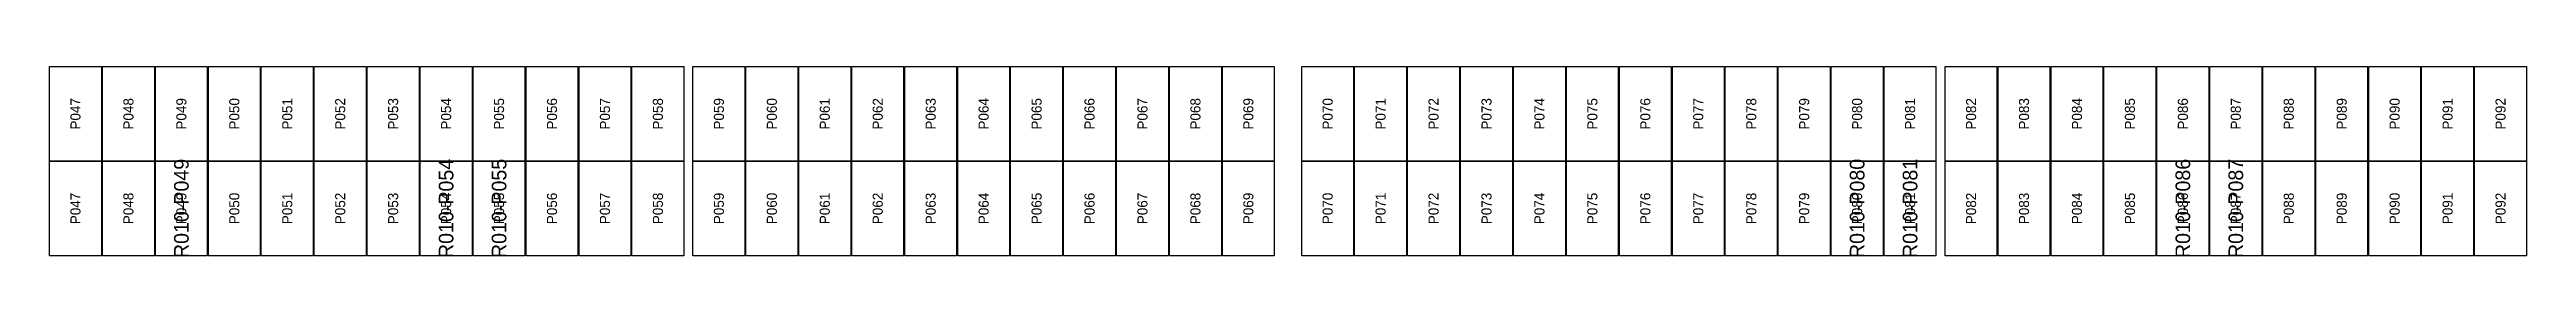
# Model space of a CAD drawing. Extents: x 296295 to 296770, y 651564 to 652121.
# Drawn here: x 296371.6 to 296425.8, y 652084.2 to 652088.3 of the extents above; entities that cross this region are included whole.
import ezdxf
from ezdxf.enums import TextEntityAlignment as Align

# ---------------------------------------------------------------- set-up
doc = ezdxf.new("R2010")
doc.units = 0

msp = doc.modelspace()

# ---------------------------------------------------------------- texts
at = {"layer": 'DEFECT_LABELS'}
for s, p in [('R010-P049', (296374.511, 652085.212)), ('R010-P054', (296380.301, 652085.212)), ('R010-P055', (296381.459, 652085.212)), ('R010-P080', (296411.161, 652085.212)), ('R010-P081', (296412.319, 652085.212)), ('R010-P086', (296418.285, 652085.212)), ('R010-P087', (296419.443, 652085.212))]:
    msp.add_text(s, height=0.32, rotation=90, dxfattribs=at).set_placement(p, align=Align.MIDDLE_CENTER)
at = {"layer": 'PANEL_POSITION'}
for s, p in [('P047', (296372.195, 652087.275)), ('P048', (296373.353, 652087.275)), ('P049', (296374.511, 652087.275)), ('P050', (296375.669, 652087.275)), ('P051', (296376.827, 652087.275)), ('P052', (296377.985, 652087.275)), ('P053', (296379.143, 652087.275)), ('P054', (296380.301, 652087.275)), ('P055', (296381.459, 652087.275)), ('P056', (296382.617, 652087.275)), ('P057', (296383.775, 652087.275)), ('P058', (296384.933, 652087.275)), ('P059', (296386.267, 652087.275)), ('P060', (296387.425, 652087.275)), ('P061', (296388.583, 652087.275)), ('P062', (296389.741, 652087.275)), ('P063', (296390.899, 652087.275)), ('P064', (296392.057, 652087.275)), ('P065', (296393.215, 652087.275)), ('P066', (296394.373, 652087.275)), ('P067', (296395.531, 652087.275)), ('P068', (296396.689, 652087.275)), ('P069', (296397.847, 652087.275)), ('P070', (296399.581, 652087.275)), ('P071', (296400.739, 652087.275)), ('P072', (296401.897, 652087.275)), ('P073', (296403.055, 652087.275)), ('P074', (296404.213, 652087.275)), ('P075', (296405.371, 652087.275)), ('P076', (296406.529, 652087.275)), ('P077', (296407.687, 652087.275)), ('P078', (296408.845, 652087.275)), ('P079', (296410.003, 652087.275)), ('P080', (296411.161, 652087.275)), ('P081', (296412.319, 652087.275)), ('P082', (296413.653, 652087.275)), ('P083', (296414.811, 652087.275)), ('P084', (296415.969, 652087.275)), ('P085', (296417.127, 652087.275)), ('P086', (296418.285, 652087.275)), ('P087', (296419.443, 652087.275)), ('P088', (296420.601, 652087.275)), ('P089', (296421.759, 652087.275)), ('P090', (296422.917, 652087.275)), ('P091', (296424.075, 652087.275)), ('P092', (296425.233, 652087.275)), ('P047', (296372.195, 652085.212)), ('P048', (296373.353, 652085.212)), ('P049', (296374.511, 652085.212)), ('P050', (296375.669, 652085.212)), ('P051', (296376.827, 652085.212)), ('P052', (296377.985, 652085.212)), ('P053', (296379.143, 652085.212)), ('P054', (296380.301, 652085.212)), ('P055', (296381.459, 652085.212)), ('P056', (296382.617, 652085.212)), ('P057', (296383.775, 652085.212)), ('P058', (296384.933, 652085.212)), ('P059', (296386.267, 652085.212)), ('P060', (296387.425, 652085.212)), ('P061', (296388.583, 652085.212)), ('P062', (296389.741, 652085.212)), ('P063', (296390.899, 652085.212)), ('P064', (296392.057, 652085.212)), ('P065', (296393.215, 652085.212)), ('P066', (296394.373, 652085.212)), ('P067', (296395.531, 652085.212)), ('P068', (296396.689, 652085.212)), ('P069', (296397.847, 652085.212)), ('P070', (296399.581, 652085.212)), ('P071', (296400.739, 652085.212)), ('P072', (296401.897, 652085.212)), ('P073', (296403.055, 652085.212)), ('P074', (296404.213, 652085.212)), ('P075', (296405.371, 652085.212)), ('P076', (296406.529, 652085.212)), ('P077', (296407.687, 652085.212)), ('P078', (296408.845, 652085.212)), ('P079', (296410.003, 652085.212)), ('P080', (296411.161, 652085.212)), ('P081', (296412.319, 652085.212)), ('P082', (296413.653, 652085.212)), ('P083', (296414.811, 652085.212)), ('P084', (296415.969, 652085.212)), ('P085', (296417.127, 652085.212)), ('P086', (296418.285, 652085.212)), ('P087', (296419.443, 652085.212)), ('P088', (296420.601, 652085.212)), ('P089', (296421.759, 652085.212)), ('P090', (296422.917, 652085.212)), ('P091', (296424.075, 652085.212)), ('P092', (296425.233, 652085.212))]:
    msp.add_text(s, height=0.22, rotation=90, dxfattribs=at).set_placement(p, align=Align.MIDDLE_CENTER)

# ---------------------------------------------------------------- linework, layer by layer
at = {"layer": 'DEFECTIVE_PANELS'}
for points in [[(296373.944, 652086.244), (296375.078, 652086.244), (296375.078, 652084.181), (296373.944, 652084.181)], [(296379.734, 652086.244), (296380.868, 652086.244), (296380.868, 652084.181), (296379.734, 652084.181)], [(296380.892, 652086.244), (296382.026, 652086.244), (296382.026, 652084.181), (296380.892, 652084.181)], [(296410.594, 652086.244), (296411.728, 652086.244), (296411.728, 652084.181), (296410.594, 652084.181)], [(296411.752, 652086.244), (296412.886, 652086.244), (296412.886, 652084.181), (296411.752, 652084.181)], [(296417.718, 652086.244), (296418.852, 652086.244), (296418.852, 652084.181), (296417.718, 652084.181)], [(296418.876, 652086.244), (296420.01, 652086.244), (296420.01, 652084.181), (296418.876, 652084.181)]]:
    msp.add_lwpolyline(points, close=True, dxfattribs=at)
at = {"layer": 'PANELS_MASTER'}
for points in [[(296371.628, 652088.307), (296372.762, 652088.307), (296372.762, 652086.244), (296371.628, 652086.244)], [(296372.786, 652088.307), (296373.92, 652088.307), (296373.92, 652086.244), (296372.786, 652086.244)], [(296373.944, 652088.307), (296375.078, 652088.307), (296375.078, 652086.244), (296373.944, 652086.244)], [(296375.102, 652088.307), (296376.236, 652088.307), (296376.236, 652086.244), (296375.102, 652086.244)], [(296376.26, 652088.307), (296377.394, 652088.307), (296377.394, 652086.244), (296376.26, 652086.244)], [(296377.418, 652088.307), (296378.552, 652088.307), (296378.552, 652086.244), (296377.418, 652086.244)], [(296378.576, 652088.307), (296379.71, 652088.307), (296379.71, 652086.244), (296378.576, 652086.244)], [(296379.734, 652088.307), (296380.868, 652088.307), (296380.868, 652086.244), (296379.734, 652086.244)], [(296380.892, 652088.307), (296382.026, 652088.307), (296382.026, 652086.244), (296380.892, 652086.244)], [(296382.05, 652088.307), (296383.184, 652088.307), (296383.184, 652086.244), (296382.05, 652086.244)], [(296383.208, 652088.307), (296384.342, 652088.307), (296384.342, 652086.244), (296383.208, 652086.244)], [(296384.366, 652088.307), (296385.5, 652088.307), (296385.5, 652086.244), (296384.366, 652086.244)], [(296385.7, 652088.307), (296386.834, 652088.307), (296386.834, 652086.244), (296385.7, 652086.244)], [(296386.858, 652088.307), (296387.992, 652088.307), (296387.992, 652086.244), (296386.858, 652086.244)], [(296388.016, 652088.307), (296389.15, 652088.307), (296389.15, 652086.244), (296388.016, 652086.244)], [(296389.174, 652088.307), (296390.308, 652088.307), (296390.308, 652086.244), (296389.174, 652086.244)], [(296390.332, 652088.307), (296391.466, 652088.307), (296391.466, 652086.244), (296390.332, 652086.244)], [(296391.49, 652088.307), (296392.624, 652088.307), (296392.624, 652086.244), (296391.49, 652086.244)], [(296392.648, 652088.307), (296393.782, 652088.307), (296393.782, 652086.244), (296392.648, 652086.244)], [(296393.806, 652088.307), (296394.94, 652088.307), (296394.94, 652086.244), (296393.806, 652086.244)], [(296394.964, 652088.307), (296396.098, 652088.307), (296396.098, 652086.244), (296394.964, 652086.244)], [(296396.122, 652088.307), (296397.256, 652088.307), (296397.256, 652086.244), (296396.122, 652086.244)], [(296397.28, 652088.307), (296398.414, 652088.307), (296398.414, 652086.244), (296397.28, 652086.244)], [(296399.014, 652088.307), (296400.148, 652088.307), (296400.148, 652086.244), (296399.014, 652086.244)], [(296400.172, 652088.307), (296401.306, 652088.307), (296401.306, 652086.244), (296400.172, 652086.244)], [(296401.33, 652088.307), (296402.464, 652088.307), (296402.464, 652086.244), (296401.33, 652086.244)], [(296402.488, 652088.307), (296403.622, 652088.307), (296403.622, 652086.244), (296402.488, 652086.244)], [(296403.646, 652088.307), (296404.78, 652088.307), (296404.78, 652086.244), (296403.646, 652086.244)], [(296404.804, 652088.307), (296405.938, 652088.307), (296405.938, 652086.244), (296404.804, 652086.244)], [(296405.962, 652088.307), (296407.096, 652088.307), (296407.096, 652086.244), (296405.962, 652086.244)], [(296407.12, 652088.307), (296408.254, 652088.307), (296408.254, 652086.244), (296407.12, 652086.244)], [(296408.278, 652088.307), (296409.412, 652088.307), (296409.412, 652086.244), (296408.278, 652086.244)], [(296409.436, 652088.307), (296410.57, 652088.307), (296410.57, 652086.244), (296409.436, 652086.244)], [(296410.594, 652088.307), (296411.728, 652088.307), (296411.728, 652086.244), (296410.594, 652086.244)], [(296411.752, 652088.307), (296412.886, 652088.307), (296412.886, 652086.244), (296411.752, 652086.244)], [(296413.086, 652088.307), (296414.22, 652088.307), (296414.22, 652086.244), (296413.086, 652086.244)], [(296414.244, 652088.307), (296415.378, 652088.307), (296415.378, 652086.244), (296414.244, 652086.244)], [(296415.402, 652088.307), (296416.536, 652088.307), (296416.536, 652086.244), (296415.402, 652086.244)], [(296416.56, 652088.307), (296417.694, 652088.307), (296417.694, 652086.244), (296416.56, 652086.244)], [(296417.718, 652088.307), (296418.852, 652088.307), (296418.852, 652086.244), (296417.718, 652086.244)], [(296418.876, 652088.307), (296420.01, 652088.307), (296420.01, 652086.244), (296418.876, 652086.244)], [(296420.034, 652088.307), (296421.168, 652088.307), (296421.168, 652086.244), (296420.034, 652086.244)], [(296421.192, 652088.307), (296422.326, 652088.307), (296422.326, 652086.244), (296421.192, 652086.244)], [(296422.35, 652088.307), (296423.484, 652088.307), (296423.484, 652086.244), (296422.35, 652086.244)], [(296423.508, 652088.307), (296424.642, 652088.307), (296424.642, 652086.244), (296423.508, 652086.244)], [(296424.666, 652088.307), (296425.8, 652088.307), (296425.8, 652086.244), (296424.666, 652086.244)], [(296371.628, 652086.244), (296372.762, 652086.244), (296372.762, 652084.181), (296371.628, 652084.181)], [(296372.786, 652086.244), (296373.92, 652086.244), (296373.92, 652084.181), (296372.786, 652084.181)], [(296375.102, 652086.244), (296376.236, 652086.244), (296376.236, 652084.181), (296375.102, 652084.181)], [(296376.26, 652086.244), (296377.394, 652086.244), (296377.394, 652084.181), (296376.26, 652084.181)], [(296377.418, 652086.244), (296378.552, 652086.244), (296378.552, 652084.181), (296377.418, 652084.181)], [(296378.576, 652086.244), (296379.71, 652086.244), (296379.71, 652084.181), (296378.576, 652084.181)], [(296382.05, 652086.244), (296383.184, 652086.244), (296383.184, 652084.181), (296382.05, 652084.181)], [(296383.208, 652086.244), (296384.342, 652086.244), (296384.342, 652084.181), (296383.208, 652084.181)], [(296384.366, 652086.244), (296385.5, 652086.244), (296385.5, 652084.181), (296384.366, 652084.181)], [(296385.7, 652086.244), (296386.834, 652086.244), (296386.834, 652084.181), (296385.7, 652084.181)], [(296386.858, 652086.244), (296387.992, 652086.244), (296387.992, 652084.181), (296386.858, 652084.181)], [(296388.016, 652086.244), (296389.15, 652086.244), (296389.15, 652084.181), (296388.016, 652084.181)], [(296389.174, 652086.244), (296390.308, 652086.244), (296390.308, 652084.181), (296389.174, 652084.181)], [(296390.332, 652086.244), (296391.466, 652086.244), (296391.466, 652084.181), (296390.332, 652084.181)], [(296391.49, 652086.244), (296392.624, 652086.244), (296392.624, 652084.181), (296391.49, 652084.181)], [(296392.648, 652086.244), (296393.782, 652086.244), (296393.782, 652084.181), (296392.648, 652084.181)], [(296393.806, 652086.244), (296394.94, 652086.244), (296394.94, 652084.181), (296393.806, 652084.181)], [(296394.964, 652086.244), (296396.098, 652086.244), (296396.098, 652084.181), (296394.964, 652084.181)], [(296396.122, 652086.244), (296397.256, 652086.244), (296397.256, 652084.181), (296396.122, 652084.181)], [(296397.28, 652086.244), (296398.414, 652086.244), (296398.414, 652084.181), (296397.28, 652084.181)], [(296399.014, 652086.244), (296400.148, 652086.244), (296400.148, 652084.181), (296399.014, 652084.181)], [(296400.172, 652086.244), (296401.306, 652086.244), (296401.306, 652084.181), (296400.172, 652084.181)], [(296401.33, 652086.244), (296402.464, 652086.244), (296402.464, 652084.181), (296401.33, 652084.181)], [(296402.488, 652086.244), (296403.622, 652086.244), (296403.622, 652084.181), (296402.488, 652084.181)], [(296403.646, 652086.244), (296404.78, 652086.244), (296404.78, 652084.181), (296403.646, 652084.181)], [(296404.804, 652086.244), (296405.938, 652086.244), (296405.938, 652084.181), (296404.804, 652084.181)], [(296405.962, 652086.244), (296407.096, 652086.244), (296407.096, 652084.181), (296405.962, 652084.181)], [(296407.12, 652086.244), (296408.254, 652086.244), (296408.254, 652084.181), (296407.12, 652084.181)], [(296408.278, 652086.244), (296409.412, 652086.244), (296409.412, 652084.181), (296408.278, 652084.181)], [(296409.436, 652086.244), (296410.57, 652086.244), (296410.57, 652084.181), (296409.436, 652084.181)], [(296413.086, 652086.244), (296414.22, 652086.244), (296414.22, 652084.181), (296413.086, 652084.181)], [(296414.244, 652086.244), (296415.378, 652086.244), (296415.378, 652084.181), (296414.244, 652084.181)], [(296415.402, 652086.244), (296416.536, 652086.244), (296416.536, 652084.181), (296415.402, 652084.181)], [(296416.56, 652086.244), (296417.694, 652086.244), (296417.694, 652084.181), (296416.56, 652084.181)], [(296420.034, 652086.244), (296421.168, 652086.244), (296421.168, 652084.181), (296420.034, 652084.181)], [(296421.192, 652086.244), (296422.326, 652086.244), (296422.326, 652084.181), (296421.192, 652084.181)], [(296422.35, 652086.244), (296423.484, 652086.244), (296423.484, 652084.181), (296422.35, 652084.181)], [(296423.508, 652086.244), (296424.642, 652086.244), (296424.642, 652084.181), (296423.508, 652084.181)], [(296424.666, 652086.244), (296425.8, 652086.244), (296425.8, 652084.181), (296424.666, 652084.181)]]:
    msp.add_lwpolyline(points, close=True, dxfattribs=at)

msp.set_redraw_order([(e.dxf.handle, doc.entitydb.next_handle()) for e in msp.query("TEXT MTEXT ATTDEF DIMENSION ARC_DIMENSION")])  # texts and dimensions are drawn at this point

doc.saveas('drawing.dxf')
